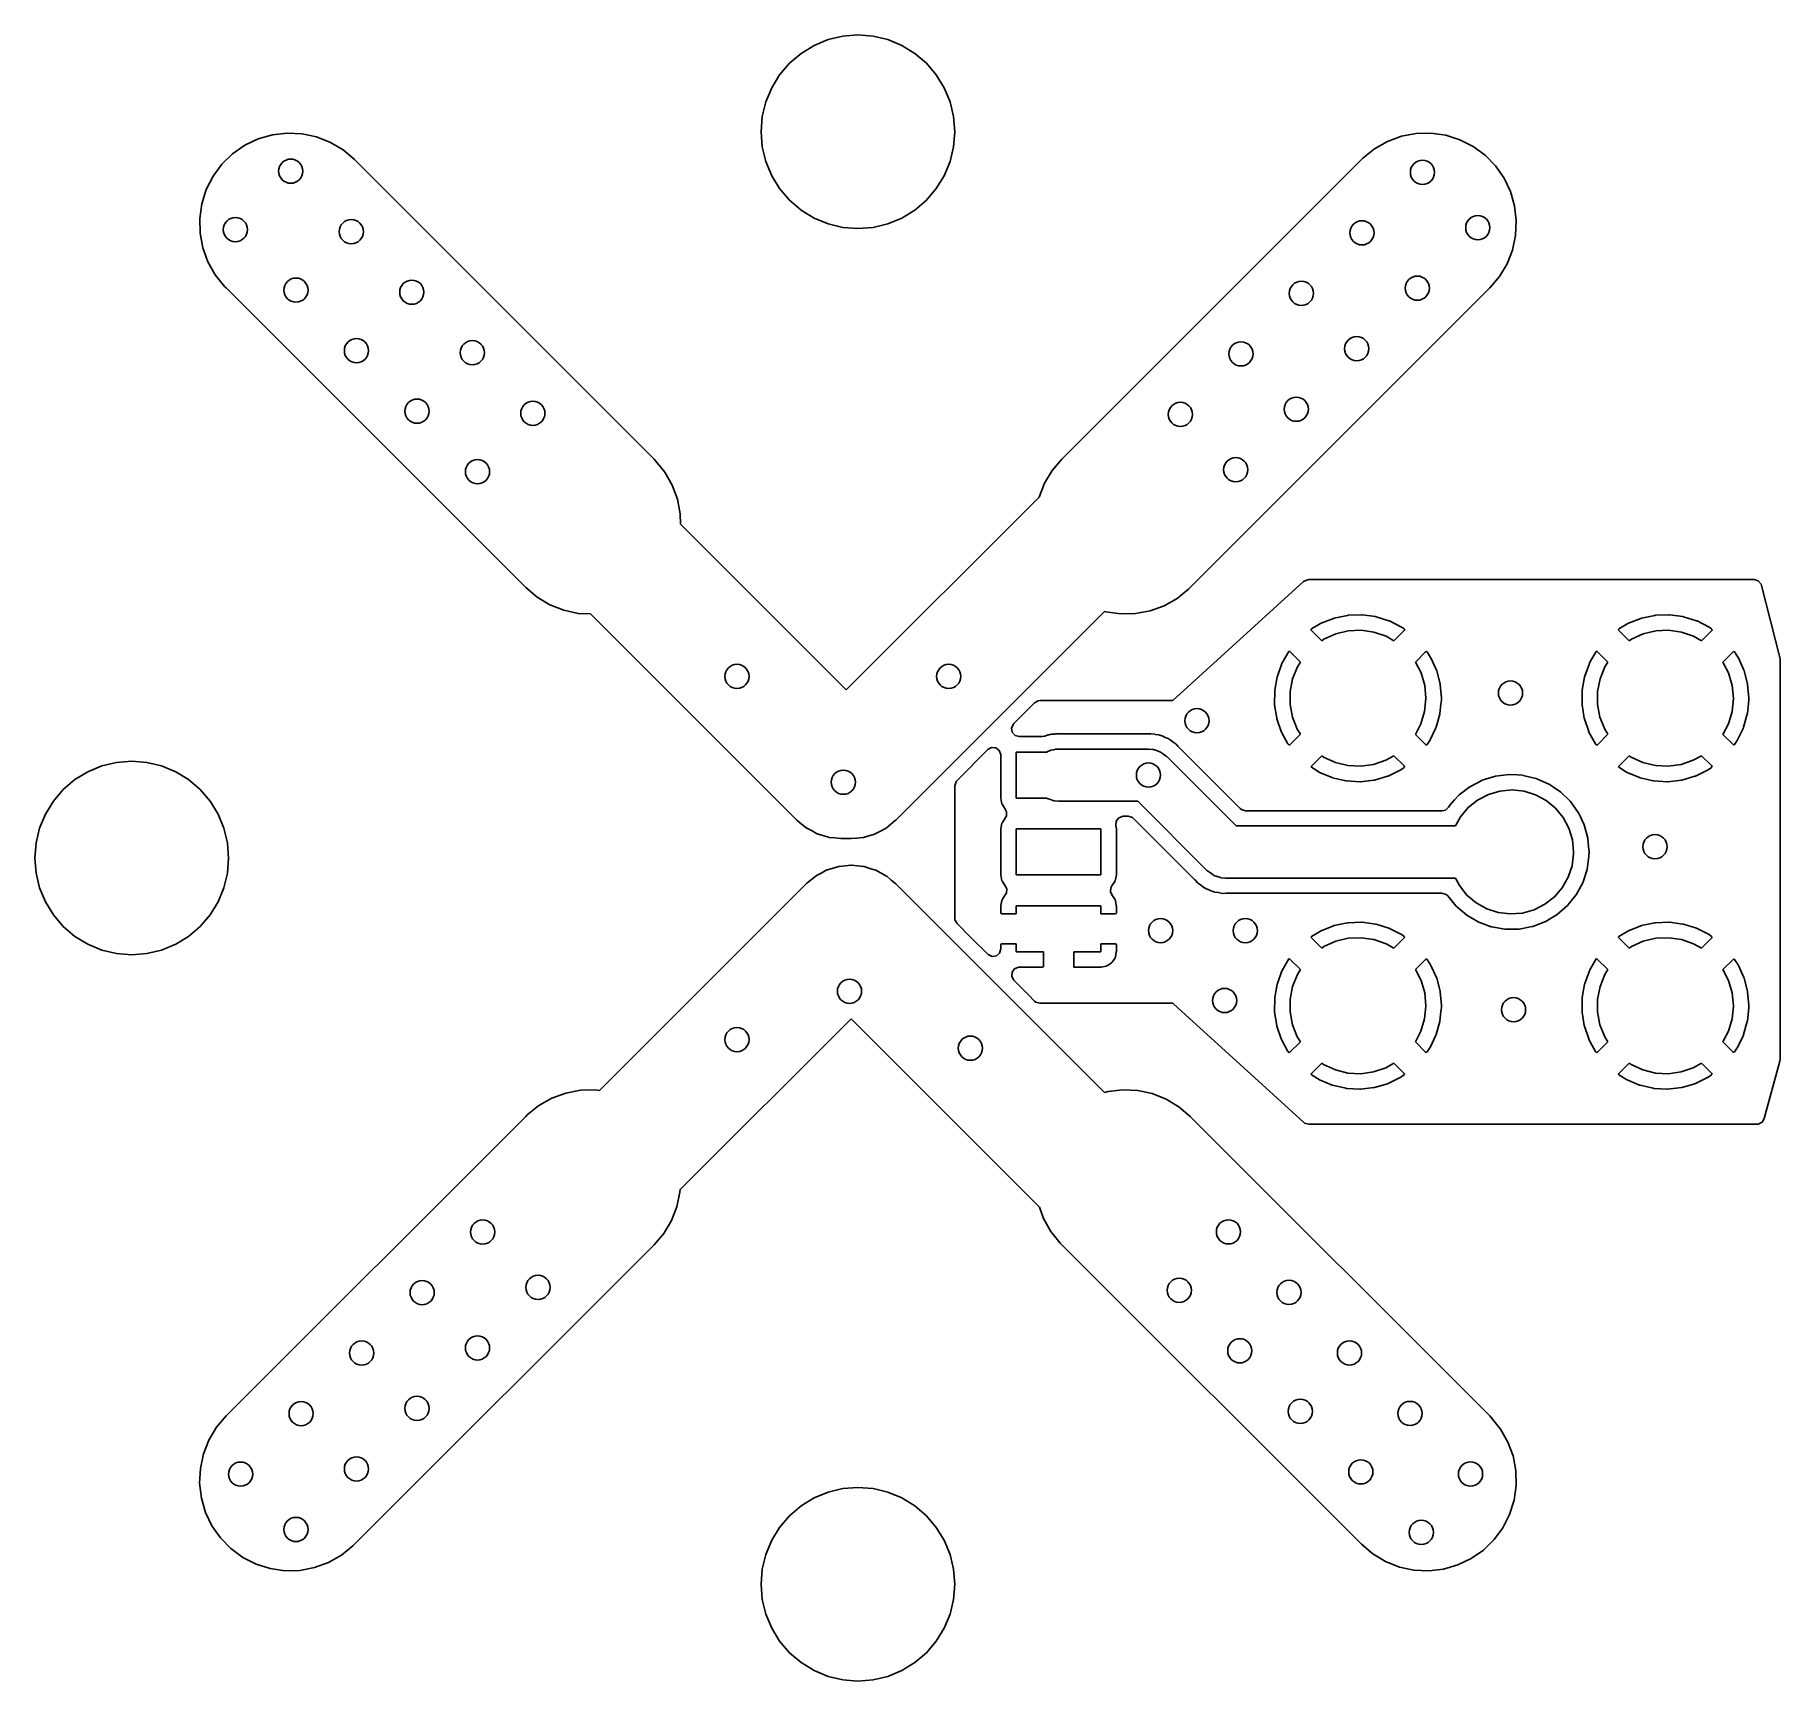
# Model space of a CAD drawing. Extents: x -13.6 to 15.2, y -13.6 to 13.6.
import ezdxf

# ---------------------------------------------------------------- set-up
doc = ezdxf.new("R2010")
doc.units = 0
doc.layers.add('BLACK', color=7, linetype='CONTINUOUS')

msp = doc.modelspace()

# ---------------------------------------------------------------- linework, layer by layer
at = {"layer": 'BLACK', "linetype": 'CONTINUOUS'}
for p, q in [((-0.494427, 13.5217), (-0.250295, 13.5803)), ((-0.250295, 13.5803), (0, 13.6)), ((0, 13.6), (0.250295, 13.5803)), ((0.250295, 13.5803), (0.494427, 13.5217)), ((-1.13137, 13.1314), (-0.940456, 13.2944)), ((-0.940456, 13.2944), (-0.726385, 13.4256)), ((-0.726385, 13.4256), (-0.494427, 13.5217)), ((0.494427, 13.5217), (0.726385, 13.4256)), ((0.726385, 13.4256), (0.940456, 13.2944)), ((0.940456, 13.2944), (1.13137, 13.1314)), ((-1.29443, 12.9405), (-1.13137, 13.1314)), ((1.13137, 13.1314), (1.29443, 12.9405)), ((-1.52169, 12.4944), (-1.42561, 12.7264)), ((-1.42561, 12.7264), (-1.29443, 12.9405)), ((1.29443, 12.9405), (1.42561, 12.7264)), ((1.42561, 12.7264), (1.52169, 12.4944)), ((-1.5803, 12.2503), (-1.52169, 12.4944)), ((1.52169, 12.4944), (1.5803, 12.2503)), ((-1.6, 12), (-1.5803, 12.2503)), ((1.5803, 12.2503), (1.6, 12)), ((-10.1336, 11.7754), (-9.9117, 11.8813)), ((-9.9117, 11.8813), (-9.67552, 11.9494)), ((-9.67552, 11.9494), (-9.43139, 11.9781)), ((-9.43139, 11.9781), (-9.18584, 11.9665)), ((-9.18584, 11.9665), (-8.94549, 11.915)), ((-8.94549, 11.915), (-8.71678, 11.8249)), ((-8.71678, 11.8249), (-8.50585, 11.6987)), ((-1.5803, 11.7497), (-1.6, 12)), ((1.6, 12), (1.5803, 11.7497)), ((8.53591, 11.7197), (8.74986, 11.8407)), ((8.74986, 11.8407), (8.9807, 11.9252)), ((8.9807, 11.9252), (9.22224, 11.9708)), ((9.22224, 11.9708), (9.468, 11.9764)), ((9.468, 11.9764), (9.71136, 11.9418)), ((9.71136, 11.9418), (9.9458, 11.8678)), ((9.9458, 11.8678), (10.165, 11.7566)), ((-10.5111, 11.4631), (-10.3352, 11.6348)), ((-10.3352, 11.6348), (-10.1336, 11.7754)), ((-8.50585, 11.6987), (-8.31838, 11.5397)), ((-8.31838, 11.5397), (-3.36863, 6.58995)), ((-1.52169, 11.5056), (-1.5803, 11.7497)), ((1.5803, 11.7497), (1.52169, 11.5056)), ((3.36863, 6.58995), (8.31838, 11.5397)), ((8.31838, 11.5397), (8.34461, 11.5653)), ((8.34461, 11.5653), (8.53591, 11.7197)), ((10.165, 11.7566), (10.3631, 11.6111)), ((10.3631, 11.6111), (10.5348, 11.4352)), ((-10.7678, 11.0458), (-10.6566, 11.265)), ((-10.6566, 11.265), (-10.5111, 11.4631)), ((-1.42561, 11.2736), (-1.52169, 11.5056)), ((-1.29443, 11.0595), (-1.42561, 11.2736)), ((1.42561, 11.2736), (1.29443, 11.0595)), ((1.52169, 11.5056), (1.42561, 11.2736)), ((10.5348, 11.4352), (10.6754, 11.2336)), ((-10.8418, 10.8114), (-10.7678, 11.0458)), ((-1.13137, 10.8686), (-1.29443, 11.0595)), ((1.29443, 11.0595), (1.13137, 10.8686)), ((10.6754, 11.2336), (10.7813, 11.0117)), ((10.7813, 11.0117), (10.8494, 10.7755)), ((-10.8764, 10.568), (-10.8418, 10.8114)), ((-0.940456, 10.7056), (-1.13137, 10.8686)), ((-0.726385, 10.5744), (-0.940456, 10.7056)), ((0.940456, 10.7056), (0.726385, 10.5744)), ((1.13137, 10.8686), (0.940456, 10.7056)), ((10.8494, 10.7755), (10.8781, 10.5314)), ((-10.8708, 10.3222), (-10.8764, 10.568)), ((-0.494427, 10.4783), (-0.726385, 10.5744)), ((-0.250295, 10.4197), (-0.494427, 10.4783)), ((0, 10.4), (-0.250295, 10.4197)), ((0.250295, 10.4197), (0, 10.4)), ((0.494427, 10.4783), (0.250295, 10.4197)), ((0.726385, 10.5744), (0.494427, 10.4783)), ((10.8781, 10.5314), (10.8665, 10.2858)), ((-10.8252, 10.0807), (-10.8708, 10.3222)), ((10.8665, 10.2858), (10.815, 10.0455)), ((-10.7407, 9.84986), (-10.8252, 10.0807)), ((-10.6197, 9.63591), (-10.7407, 9.84986)), ((10.7249, 9.81678), (10.5987, 9.60585)), ((10.815, 10.0455), (10.7249, 9.81678)), ((-10.4653, 9.44461), (-10.6197, 9.63591)), ((10.5987, 9.60585), (10.4397, 9.41838)), ((-10.4397, 9.41838), (-10.4653, 9.44461)), ((-5.48995, 4.46863), (-10.4397, 9.41838)), ((10.4397, 9.41838), (5.48995, 4.46863)), ((-3.36863, 6.58995), (-3.34303, 6.56372)), ((-3.34303, 6.56372), (-3.18867, 6.37241)), ((-3.18867, 6.37241), (-3.06762, 6.15847)), ((3.0834, 6.19155), (3.20964, 6.40247)), ((3.20964, 6.40247), (3.36863, 6.58995)), ((-3.06762, 6.15847), (-2.98315, 5.92762)), ((2.99357, 5.96349), (3.0834, 6.19155)), ((-2.98315, 5.92762), (-2.93751, 5.68608)), ((-0.1925, 2.77742), (2.99357, 5.96349)), ((-2.93751, 5.68608), (-2.93371, 5.51863)), ((-2.93371, 5.51863), (-0.1925, 2.77742)), ((-5.30247, 4.30964), (-5.48995, 4.46863)), ((5.46372, 4.44303), (5.27241, 4.28867)), ((5.48995, 4.46863), (5.46372, 4.44303)), ((6.49085, 3.7735), (7.36395, 4.56723)), ((7.36395, 4.56723), (7.42781, 4.59825)), ((7.42781, 4.59825), (7.44871, 4.6)), ((7.44871, 4.6), (14.8086, 4.6)), ((14.8086, 4.6), (14.8767, 4.58)), ((14.8767, 4.58), (14.9232, 4.52634)), ((14.9232, 4.52634), (14.9307, 4.50502)), ((14.9307, 4.50502), (15.0792, 3.92019)), ((-5.09155, 4.1834), (-5.30247, 4.30964)), ((-4.86284, 4.09331), (-5.09155, 4.1834)), ((-4.62248, 4.04178), (-4.86284, 4.09331)), ((-4.41702, 4.03209), (-4.62248, 4.04178)), ((4.0738, 4.07387), (0.627462, 0.627538)), ((4.09697, 4.06657), (4.0738, 4.07387)), ((4.34033, 4.03193), (4.09697, 4.06657)), ((4.58608, 4.03751), (4.34033, 4.03193)), ((4.82762, 4.08315), (4.58608, 4.03751)), ((5.05847, 4.16762), (4.82762, 4.08315)), ((5.27241, 4.28867), (5.05847, 4.16762)), ((-1.01246, 0.627539), (-4.41702, 4.03209)), ((5.2, 2.6), (6.49085, 3.7735)), ((7.49452, 3.78392), (7.48501, 3.7735)), ((7.48501, 3.7735), (7.48869, 3.76486)), ((7.48869, 3.76486), (7.66357, 3.58998)), ((7.64184, 3.87331), (7.49452, 3.78392)), ((7.65136, 3.87804), (7.64184, 3.87331)), ((7.85848, 3.95984), (7.65136, 3.87804)), ((7.86866, 3.96289), (7.85848, 3.95984)), ((8.0866, 4.00862), (7.86866, 3.96289)), ((7.89374, 3.70371), (8.10149, 3.75378)), ((8.09715, 4.00991), (8.0866, 4.00862)), ((8.31968, 4.01827), (8.09715, 4.00991)), ((8.10149, 3.75378), (8.31496, 3.76366)), ((8.31496, 3.76366), (8.52644, 3.73299)), ((8.33029, 4.01777), (8.31968, 4.01827)), ((8.55105, 3.98851), (8.33029, 4.01777)), ((8.56143, 3.98623), (8.55105, 3.98851)), ((8.77409, 3.92019), (8.56143, 3.98623)), ((8.78394, 3.91619), (8.77409, 3.92019)), ((8.98244, 3.81527), (8.78394, 3.91619)), ((8.85567, 3.58922), (9.0272, 3.76075)), ((8.99148, 3.80967), (8.98244, 3.81527)), ((9.0254, 3.78443), (8.99148, 3.80967)), ((9.0336, 3.7735), (9.0254, 3.78443)), ((9.0272, 3.76075), (9.03393, 3.77307)), ((9.03393, 3.77307), (9.0336, 3.7735)), ((12.5745, 3.78392), (12.565, 3.7735)), ((12.565, 3.7735), (12.5687, 3.76486)), ((12.5687, 3.76486), (12.7436, 3.58998)), ((12.7218, 3.87331), (12.5745, 3.78392)), ((12.7314, 3.87804), (12.7218, 3.87331)), ((12.9385, 3.95984), (12.7314, 3.87804)), ((12.9487, 3.96289), (12.9385, 3.95984)), ((13.1666, 4.00862), (12.9487, 3.96289)), ((12.9737, 3.70371), (13.1815, 3.75378)), ((13.1772, 4.00991), (13.1666, 4.00862)), ((13.3997, 4.01827), (13.1772, 4.00991)), ((13.1815, 3.75378), (13.395, 3.76366)), ((13.395, 3.76366), (13.6064, 3.73299)), ((13.4103, 4.01777), (13.3997, 4.01827)), ((13.631, 3.98851), (13.4103, 4.01777)), ((13.6414, 3.98623), (13.631, 3.98851)), ((13.8541, 3.92019), (13.6414, 3.98623)), ((13.8639, 3.91619), (13.8541, 3.92019)), ((14.0624, 3.81527), (13.8639, 3.91619)), ((13.9357, 3.58922), (14.1072, 3.76075)), ((14.0715, 3.80967), (14.0624, 3.81527)), ((14.1054, 3.78443), (14.0715, 3.80967)), ((14.1139, 3.77307), (14.1054, 3.78443)), ((14.1072, 3.76075), (14.1139, 3.77307)), ((15.0792, 3.92019), (15.233, 3.31475)), ((7.66357, 3.58998), (7.6992, 3.61526)), ((7.6992, 3.61526), (7.89374, 3.70371)), ((8.52644, 3.73299), (8.72832, 3.66289)), ((8.72832, 3.66289), (8.85567, 3.58922)), ((12.7436, 3.58998), (12.7792, 3.61526)), ((12.7792, 3.61526), (12.9737, 3.70371)), ((13.6064, 3.73299), (13.8083, 3.66289)), ((13.8083, 3.66289), (13.9357, 3.58922)), ((7.00544, 3.21382), (6.92947, 3.00451)), ((7.00991, 3.22349), (7.00544, 3.21382)), ((7.11803, 3.41343), (7.00991, 3.22349)), ((7.12328, 3.41718), (7.11803, 3.41343)), ((7.13646, 3.40998), (7.12328, 3.41718)), ((7.31124, 3.23521), (7.13646, 3.40998)), ((7.26121, 3.15772), (7.31124, 3.23521)), ((9.37898, 3.40543), (9.21167, 3.23812)), ((9.21167, 3.23812), (9.30455, 3.05779)), ((9.39304, 3.41266), (9.37898, 3.40543)), ((9.40305, 3.40435), (9.39304, 3.41266)), ((9.46282, 3.31558), (9.40305, 3.40435)), ((9.468, 3.30627), (9.46282, 3.31558)), ((9.55945, 3.10325), (9.468, 3.30627)), ((12.0854, 3.21382), (12.0095, 3.00451)), ((12.0899, 3.22349), (12.0854, 3.21382)), ((12.198, 3.41343), (12.0899, 3.22349)), ((12.2033, 3.41718), (12.198, 3.41343)), ((12.2165, 3.40998), (12.2033, 3.41718)), ((12.3912, 3.23521), (12.2165, 3.40998)), ((12.3412, 3.15772), (12.3912, 3.23521)), ((14.459, 3.40543), (14.2917, 3.23812)), ((14.2917, 3.23812), (14.3845, 3.05779)), ((14.473, 3.41266), (14.459, 3.40543)), ((14.4831, 3.40435), (14.473, 3.41266)), ((14.5428, 3.31558), (14.4831, 3.40435)), ((14.548, 3.30627), (14.5428, 3.31558)), ((14.6395, 3.10325), (14.548, 3.30627)), ((15.233, 3.31475), (15.2369, 3.28373)), ((15.2369, 3.28373), (15.2369, -3.32329)), ((6.9267, 2.99424), (6.88707, 2.77512)), ((6.92947, 3.00451), (6.9267, 2.99424)), ((7.14037, 2.74978), (7.18133, 2.95952)), ((7.18133, 2.95952), (7.26121, 3.15772)), ((9.30455, 3.05779), (9.3647, 2.85273)), ((9.56299, 3.09322), (9.55945, 3.10325)), ((9.61893, 2.87768), (9.56299, 3.09322)), ((12.0067, 2.99424), (11.9671, 2.77512)), ((12.0095, 3.00451), (12.0067, 2.99424)), ((12.2204, 2.74978), (12.2613, 2.95952)), ((12.2613, 2.95952), (12.3412, 3.15772)), ((14.3845, 3.05779), (14.4447, 2.85273)), ((14.643, 3.09322), (14.6395, 3.10325)), ((14.6989, 2.87768), (14.643, 3.09322)), ((2.91728, 2.56309), (2.97959, 2.59712)), ((2.97959, 2.59712), (3.00637, 2.6)), ((3.00637, 2.6), (5.2, 2.6)), ((6.88607, 2.76453), (6.88394, 2.54187)), ((6.88707, 2.77512), (6.88607, 2.76453)), ((7.13981, 2.53608), (7.14037, 2.74978)), ((9.38499, 2.63411), (9.36357, 2.42149)), ((9.3647, 2.85273), (9.385, 2.64)), ((9.385, 2.64), (9.38499, 2.63411)), ((9.62072, 2.86719), (9.61893, 2.87768)), ((9.63975, 2.64295), (9.62072, 2.86719)), ((9.63228, 2.54187), (9.63944, 2.61056)), ((9.63944, 2.61056), (9.63977, 2.61647)), ((9.63997, 2.63704), (9.63975, 2.64295)), ((9.63977, 2.61647), (9.63997, 2.63704)), ((11.9661, 2.76453), (11.9639, 2.54187)), ((11.9671, 2.77512), (11.9661, 2.76453)), ((12.2198, 2.53608), (12.2204, 2.74978)), ((14.465, 2.63411), (14.4436, 2.42149)), ((14.4447, 2.85273), (14.465, 2.64)), ((14.465, 2.64), (14.465, 2.63411)), ((14.6961, 2.38672), (14.7194, 2.61056)), ((14.7007, 2.86719), (14.6989, 2.87768)), ((14.7197, 2.64295), (14.7007, 2.86719)), ((14.7194, 2.61056), (14.7198, 2.61647)), ((14.72, 2.63704), (14.7197, 2.64295)), ((14.7198, 2.61647), (14.72, 2.63704)), ((2.57478, 2.22059), (2.91728, 2.56309)), ((6.88394, 2.54187), (6.88473, 2.53126)), ((6.88473, 2.53126), (6.92014, 2.31142)), ((6.92014, 2.31142), (6.92272, 2.3011)), ((7.17967, 2.32613), (7.13981, 2.53608)), ((7.25851, 2.12751), (7.17967, 2.32613)), ((9.36357, 2.42149), (9.30234, 2.21675)), ((9.55405, 2.16186), (9.61412, 2.37628)), ((9.61412, 2.37628), (9.61611, 2.38672)), ((9.61611, 2.38672), (9.63228, 2.54187)), ((11.9639, 2.54187), (11.9647, 2.53126)), ((11.9647, 2.53126), (12.0001, 2.31142)), ((12.0001, 2.31142), (12.0027, 2.3011)), ((12.2597, 2.32613), (12.2198, 2.53608)), ((12.3385, 2.12751), (12.2597, 2.32613)), ((14.4436, 2.42149), (14.3823, 2.21675)), ((14.634, 2.16186), (14.6941, 2.37628)), ((14.6941, 2.37628), (14.6961, 2.38672)), ((2.53916, 2.14943), (2.56865, 2.21401)), ((2.54926, 2.07916), (2.53916, 2.14943)), ((2.59575, 2.0255), (2.54926, 2.07916)), ((2.56865, 2.21401), (2.57478, 2.22059)), ((2.66387, 2.0055), (2.59575, 2.0255)), ((3.14426, 2.0335), (3.0981, 2.01606)), ((3.15137, 2.03619), (3.14426, 2.0335)), ((3.15892, 2.0371), (3.15137, 2.03619)), ((3.16164, 2.03743), (3.15892, 2.0371)), ((3.18356, 2.04209), (3.16164, 2.03743)), ((3.19352, 2.04516), (3.18356, 2.04209)), ((3.2189, 2.04662), (3.19352, 2.04516)), ((3.25057, 2.04845), (3.2189, 2.04662)), ((3.25845, 2.04915), (3.25057, 2.04845)), ((3.26992, 2.05054), (3.25845, 2.04915)), ((3.27369, 2.05099), (3.26992, 2.05054)), ((3.26992, 2.05054), (3.26992, 2.05054)), ((3.29111, 2.05099), (3.27369, 2.05099)), ((3.29836, 2.0512), (3.29111, 2.05099)), ((3.35049, 2.05421), (3.29836, 2.0512)), ((3.35807, 2.05465), (3.35049, 2.05421)), ((3.35049, 2.05421), (3.35049, 2.05421)), ((3.36639, 2.0531), (3.35807, 2.05465)), ((3.38935, 2.05099), (3.36639, 2.0531)), ((4.77621, 2.05099), (3.38935, 2.05099)), ((4.78346, 2.0512), (4.77621, 2.05099)), ((4.83549, 2.0542), (4.78346, 2.0512)), ((4.84307, 2.05464), (4.83549, 2.0542)), ((4.83549, 2.0542), (4.83549, 2.0542)), ((4.85054, 2.05326), (4.84307, 2.05464)), ((4.90333, 2.04347), (4.85054, 2.05326)), ((4.90985, 2.04244), (4.90333, 2.04347)), ((4.9706, 2.03444), (4.90985, 2.04244)), ((4.97767, 2.03168), (4.9706, 2.03444)), ((4.98279, 2.03037), (4.97767, 2.03168)), ((4.99264, 2.02756), (4.98279, 2.03037)), ((4.99767, 2.02599), (4.99264, 2.02756)), ((5.00514, 2.0246), (4.99767, 2.02599)), ((5.03511, 2.01107), (5.00514, 2.0246)), ((6.92272, 2.3011), (6.99466, 2.09036)), ((6.99466, 2.09036), (6.99894, 2.08062)), ((6.99894, 2.08062), (7.10536, 1.88503)), ((7.13729, 1.87084), (7.31128, 2.04484)), ((7.31128, 2.04484), (7.25851, 2.12751)), ((9.30234, 2.21675), (9.21131, 2.04224)), ((9.21131, 2.04224), (9.38011, 1.87344)), ((9.45498, 1.95065), (9.55032, 2.15189)), ((9.55032, 2.15189), (9.55405, 2.16186)), ((12.0027, 2.3011), (12.0747, 2.09036)), ((12.0747, 2.09036), (12.0789, 2.08062)), ((12.0789, 2.08062), (12.1854, 1.88503)), ((12.2173, 1.87084), (12.3913, 2.04484)), ((12.3913, 2.04484), (12.3385, 2.12751)), ((14.3823, 2.21675), (14.2913, 2.04224)), ((14.2913, 2.04224), (14.4601, 1.87344)), ((14.535, 1.95065), (14.6303, 2.15189)), ((14.6303, 2.15189), (14.634, 2.16186)), ((1.6369, 1.28272), (2.1444, 1.79022)), ((2.1444, 1.79022), (2.20672, 1.82425)), ((2.20672, 1.82425), (2.27753, 1.81918)), ((2.27753, 1.81918), (2.33437, 1.77664)), ((2.33437, 1.77664), (2.35918, 1.71012)), ((2.615, 0.99), (2.615, 1.75)), ((2.615, 1.75), (3.11983, 1.75)), ((3.04567, 2.0055), (2.66387, 2.0055)), ((3.08272, 2.01107), (3.04567, 2.0055)), ((3.09062, 2.0135), (3.08272, 2.01107)), ((3.0981, 2.01606), (3.09062, 2.0135)), ((3.11983, 1.75), (3.14403, 1.76509)), ((3.14403, 1.76509), (3.16704, 1.77119)), ((3.16704, 1.77119), (3.18842, 1.78146)), ((3.18842, 1.78146), (3.22848, 1.78749)), ((3.22848, 1.78749), (3.26776, 1.7979)), ((3.26776, 1.7979), (3.29154, 1.79697)), ((3.29154, 1.79697), (3.31501, 1.80049)), ((3.31501, 1.80049), (4.8, 1.80049)), ((4.8, 1.80049), (4.86734, 1.79519)), ((4.86734, 1.79519), (4.87385, 1.79314)), ((4.87385, 1.79314), (4.88067, 1.79287)), ((4.88067, 1.79287), (4.93471, 1.77389)), ((4.93471, 1.77389), (4.98939, 1.75659)), ((4.98939, 1.75659), (4.99501, 1.75271)), ((4.99501, 1.75271), (5.00144, 1.75045)), ((5.00144, 1.75045), (5.04752, 1.71642)), ((5.06099, 1.99939), (5.03511, 2.01107)), ((5.06707, 1.99683), (5.06099, 1.99939)), ((5.09472, 1.98605), (5.06707, 1.99683)), ((5.12417, 1.97457), (5.09472, 1.98605)), ((5.13038, 1.9702), (5.12417, 1.97457)), ((5.13502, 1.96772), (5.13038, 1.9702)), ((5.14388, 1.96266), (5.13502, 1.96772)), ((5.14844, 1.9599), (5.14388, 1.96266)), ((5.15537, 1.95677), (5.14844, 1.9599)), ((5.16134, 1.95209), (5.15537, 1.95677)), ((5.16135, 1.95208), (5.16134, 1.95209)), ((5.20358, 1.91897), (5.16135, 1.95208)), ((5.20885, 1.91505), (5.20358, 1.91897)), ((5.25902, 1.87979), (5.20885, 1.91505)), ((5.28695, 1.84778), (5.25902, 1.87979)), ((5.29545, 1.83804), (5.28695, 1.84778)), ((5.3013, 1.83177), (5.29545, 1.83804)), ((5.62624, 1.50683), (5.3013, 1.83177)), ((7.10536, 1.88503), (7.11121, 1.87614)), ((7.11121, 1.87614), (7.11383, 1.87283)), ((7.11383, 1.87283), (7.12575, 1.86435)), ((7.12575, 1.86435), (7.13729, 1.87084)), ((9.38011, 1.87344), (9.39191, 1.867)), ((9.39191, 1.867), (9.4039, 1.87627)), ((9.4039, 1.87627), (9.44963, 1.94146)), ((9.44963, 1.94146), (9.45498, 1.95065)), ((12.1854, 1.88503), (12.1912, 1.87614)), ((12.1912, 1.87614), (12.1938, 1.87283)), ((12.1938, 1.87283), (12.2058, 1.86435)), ((12.2058, 1.86435), (12.2173, 1.87084)), ((14.4601, 1.87344), (14.4719, 1.867)), ((14.4719, 1.867), (14.4839, 1.87627)), ((14.4839, 1.87627), (14.5296, 1.94146)), ((14.5296, 1.94146), (14.535, 1.95065)), ((-12.7264, 1.42561), (-12.4944, 1.52169)), ((-12.4944, 1.52169), (-12.2503, 1.5803)), ((-12.2503, 1.5803), (-12, 1.6)), ((-12, 1.6), (-11.7497, 1.5803)), ((-11.7497, 1.5803), (-11.5056, 1.52169)), ((-11.5056, 1.52169), (-11.2736, 1.42561)), ((2.35918, 1.71012), (2.3595, 1.70113)), ((2.3595, 1.70113), (2.3595, 0.99)), ((5.04752, 1.71642), (5.0947, 1.68381)), ((5.0947, 1.68381), (5.09892, 1.67845)), ((5.09892, 1.67845), (5.10441, 1.6744)), ((5.10441, 1.6744), (6.24831, 0.5305)), ((6.31517, 0.817904), (5.62624, 1.50683)), ((7.49276, 1.51921), (7.486, 1.50683)), ((7.486, 1.50683), (7.49207, 1.49872)), ((7.49207, 1.49872), (7.61827, 1.41878)), ((7.66332, 1.68977), (7.49276, 1.51921)), ((7.6941, 1.66769), (7.66332, 1.68977)), ((7.88817, 1.57822), (7.6941, 1.66769)), ((8.09566, 1.52707), (7.88817, 1.57822)), ((8.30907, 1.51607), (8.09566, 1.52707)), ((8.52072, 1.54563), (8.30907, 1.51607)), ((8.72295, 1.61467), (8.52072, 1.54563)), ((8.85583, 1.69062), (8.72295, 1.61467)), ((8.75935, 1.35399), (8.95975, 1.45108)), ((9.02618, 1.52027), (8.85583, 1.69062)), ((8.95975, 1.45108), (8.96889, 1.4565)), ((8.96889, 1.4565), (9.02475, 1.49642)), ((9.02475, 1.49642), (9.0329, 1.50683)), ((9.03315, 1.50715), (9.02618, 1.52027)), ((9.0329, 1.50683), (9.03315, 1.50715)), ((12.5728, 1.51921), (12.566, 1.50683)), ((12.566, 1.50683), (12.5721, 1.49872)), ((12.5721, 1.49872), (12.6983, 1.41878)), ((12.7433, 1.68977), (12.5728, 1.51921)), ((12.7741, 1.66769), (12.7433, 1.68977)), ((12.9682, 1.57822), (12.7741, 1.66769)), ((13.1757, 1.52707), (12.9682, 1.57822)), ((13.3891, 1.51607), (13.1757, 1.52707)), ((13.6007, 1.54563), (13.3891, 1.51607)), ((13.803, 1.61467), (13.6007, 1.54563)), ((13.9358, 1.69062), (13.803, 1.61467)), ((13.8393, 1.35399), (14.0397, 1.45108)), ((14.1062, 1.52027), (13.9358, 1.69062)), ((14.0397, 1.45108), (14.0489, 1.4565)), ((14.0489, 1.4565), (14.1048, 1.49642)), ((14.1048, 1.49642), (14.1132, 1.50715)), ((14.1132, 1.50715), (14.1062, 1.52027)), ((-13.1314, 1.13137), (-12.9405, 1.29443)), ((-12.9405, 1.29443), (-12.7264, 1.42561)), ((-11.2736, 1.42561), (-11.0595, 1.29443)), ((-11.0595, 1.29443), (-10.8686, 1.13137)), ((1.6, 1.19363), (1.62, 1.26175)), ((1.6, -0.993627), (1.6, 1.19363)), ((1.62, 1.26175), (1.6369, 1.28272)), ((7.61827, 1.41878), (7.62772, 1.41387)), ((7.62772, 1.41387), (7.83321, 1.32812)), ((7.83321, 1.32812), (7.84335, 1.32486)), ((7.84335, 1.32486), (8.06035, 1.27496)), ((8.06035, 1.27496), (8.07089, 1.27346)), ((8.07089, 1.27346), (8.2932, 1.26084)), ((8.2932, 1.26084), (8.30384, 1.26114)), ((8.30384, 1.26114), (8.52511, 1.28615)), ((8.52511, 1.28615), (8.53552, 1.28823)), ((8.53552, 1.28823), (8.74943, 1.35018)), ((8.74943, 1.35018), (8.75935, 1.35399)), ((10.1139, 1.18116), (9.93326, 1.04257)), ((10.1189, 1.18373), (10.1139, 1.18116)), ((10.3112, 1.283), (10.1189, 1.18373)), ((10.3162, 1.28558), (10.3112, 1.28301)), ((10.3112, 1.28301), (10.3112, 1.283)), ((10.5338, 1.35252), (10.3162, 1.28558)), ((10.7598, 1.37987), (10.5338, 1.35252)), ((10.7654, 1.37955), (10.7598, 1.37987)), ((10.8991, 1.37184), (10.7654, 1.37955)), ((10.7654, 1.37955), (10.7654, 1.37955)), ((10.9871, 1.36676), (10.8991, 1.37184)), ((10.9925, 1.36545), (10.9871, 1.36676)), ((11.203, 1.31493), (10.9925, 1.36545)), ((10.9925, 1.36545), (10.9925, 1.36545)), ((11.2084, 1.31362), (11.203, 1.31493)), ((11.203, 1.31493), (11.203, 1.31493)), ((11.4169, 1.22211), (11.2084, 1.31362)), ((11.4215, 1.21898), (11.4169, 1.22211)), ((11.5665, 1.12158), (11.4215, 1.21898)), ((11.4215, 1.21898), (11.4215, 1.21898)), ((12.6983, 1.41878), (12.7077, 1.41387)), ((12.7077, 1.41387), (12.9132, 1.32812)), ((12.9132, 1.32812), (12.9233, 1.32486)), ((12.9233, 1.32486), (13.1404, 1.27496)), ((13.1404, 1.27496), (13.1509, 1.27346)), ((13.1509, 1.27346), (13.3732, 1.26084)), ((13.3732, 1.26084), (13.3838, 1.26114)), ((13.3838, 1.26114), (13.6051, 1.28615)), ((13.6051, 1.28615), (13.6155, 1.28823)), ((13.6155, 1.28823), (13.8294, 1.35018)), ((13.8294, 1.35018), (13.8393, 1.35399)), ((-13.4256, 0.726385), (-13.2944, 0.940456)), ((-13.2944, 0.940456), (-13.1314, 1.13137)), ((-10.8686, 1.13137), (-10.7056, 0.940456)), ((-10.7056, 0.940456), (-10.5744, 0.726385)), ((2.3595, 0.99), (2.37895, 0.892224)), ((2.37895, 0.892224), (2.38584, 0.881909)), ((2.38584, 0.881909), (2.38584, 0.881907)), ((2.38584, 0.881907), (2.43433, 0.809334)), ((3.11293, 0.99), (2.615, 0.99)), ((3.11356, 0.989534), (3.11293, 0.99)), ((3.12, 0.987275), (3.11356, 0.989534)), ((3.12561, 0.983393), (3.12, 0.987275)), ((3.18029, 0.9661), (3.12561, 0.983393)), ((3.23434, 0.94712), (3.18029, 0.9661)), ((3.24115, 0.946852), (3.23434, 0.94712)), ((3.24766, 0.944794), (3.24115, 0.946852)), ((3.31501, 0.939494), (3.24766, 0.944794)), ((4.62168, 0.939494), (3.31501, 0.939494)), ((5.76558, -0.204409), (4.62168, 0.939494)), ((9.77706, 0.869437), (9.75862, 0.840044)), ((9.78004, 0.874189), (9.77706, 0.869438)), ((9.77706, 0.869438), (9.77706, 0.869437)), ((9.85665, 0.958381), (9.78004, 0.874189)), ((9.92948, 1.03842), (9.85665, 0.958381)), ((9.92949, 1.03843), (9.92948, 1.03842)), ((9.93326, 1.04257), (9.92949, 1.03843)), ((10.0828, 0.832334), (10.2387, 0.957683)), ((10.2387, 0.957683), (10.416, 1.05036)), ((10.416, 1.05036), (10.6079, 1.10684)), ((10.6079, 1.10684), (10.8072, 1.12498)), ((10.8072, 1.12498), (11.0061, 1.10406)), ((11.0061, 1.10406), (11.1972, 1.04491)), ((11.1972, 1.04491), (11.3732, 0.949764)), ((11.3732, 0.949764), (11.5273, 0.82225)), ((11.6058, 1.09513), (11.5665, 1.12158)), ((11.7693, 0.936705), (11.6058, 1.09513)), ((11.7726, 0.932147), (11.7693, 0.936705)), ((11.7726, 0.932145), (11.7726, 0.932147)), ((11.8113, 0.87834), (11.7726, 0.932145)), ((11.9022, 0.751828), (11.8113, 0.87834)), ((-13.5217, 0.494427), (-13.4256, 0.726385)), ((-10.5744, 0.726385), (-10.4783, 0.494427)), ((-0.937524, 0.565983), (-1.01246, 0.627539)), ((0.617023, 0.617244), (0.541248, 0.556754)), ((0.624707, 0.624822), (0.617023, 0.617244)), ((0.624866, 0.624951), (0.624707, 0.624822)), ((0.624988, 0.625098), (0.624866, 0.624951)), ((0.627462, 0.627538), (0.624988, 0.625098)), ((2.37895, 0.577776), (2.3595, 0.48)), ((2.38584, 0.588091), (2.37895, 0.577776)), ((2.43433, 0.660666), (2.38584, 0.588093)), ((2.38584, 0.588093), (2.38584, 0.588091)), ((2.43433, 0.809334), (2.43193, 0.807729)), ((2.43193, 0.807729), (2.45702, 0.761783)), ((2.45196, 0.690968), (2.43304, 0.661531)), ((2.43304, 0.661531), (2.43433, 0.660666)), ((2.45702, 0.761783), (2.45196, 0.690968)), ((4.25888, 0.538412), (4.26521, 0.609126)), ((4.26521, 0.609126), (4.30876, 0.665194)), ((4.30876, 0.665194), (4.38246, 0.688994)), ((4.38246, 0.688994), (4.46573, 0.688994)), ((4.46573, 0.688994), (4.53385, 0.668992)), ((4.53385, 0.668992), (4.55483, 0.652089)), ((4.55483, 0.652089), (5.5687, -0.361784)), ((6.33614, 0.801002), (6.31517, 0.817904)), ((6.40426, 0.781), (6.33614, 0.801002)), ((9.65189, 0.781), (6.40426, 0.781)), ((9.70548, 0.792966), (9.65189, 0.781)), ((9.75862, 0.840044), (9.70548, 0.792966)), ((9.87257, 0.5305), (9.95426, 0.679091)), ((9.95426, 0.679091), (10.0828, 0.832334)), ((11.5273, 0.82225), (11.6537, 0.667226)), ((11.6537, 0.667226), (11.7477, 0.490597)), ((11.9046, 0.746771), (11.9022, 0.751828)), ((11.9322, 0.688994), (11.9046, 0.746771)), ((12.0002, 0.546347), (11.9322, 0.688994)), ((-13.5803, 0.250295), (-13.5217, 0.494427)), ((-10.4783, 0.494427), (-10.4197, 0.250295)), ((-0.863215, 0.503631), (-0.937524, 0.565983)), ((-0.858378, 0.500972), (-0.863215, 0.503631)), ((-0.854111, 0.497467), (-0.858378, 0.500972)), ((-0.768638, 0.451637), (-0.854111, 0.497467)), ((-0.683639, 0.404908), (-0.768638, 0.451637)), ((-0.678375, 0.403238), (-0.683639, 0.404908)), ((-0.673511, 0.40063), (-0.678375, 0.403238)), ((-0.580791, 0.372283), (-0.673511, 0.40063)), ((-0.488307, 0.342945), (-0.580791, 0.372283)), ((-0.482818, 0.342329), (-0.488307, 0.342945)), ((-0.477541, 0.340716), (-0.482818, 0.342329)), ((-0.381117, 0.330922), (-0.477541, 0.340716)), ((-0.28466, 0.320102), (-0.381117, 0.330922)), ((-0.273862, 0.320027), (-0.28466, 0.320102)), ((-0.273666, 0.320007), (-0.273862, 0.320027)), ((-0.273484, 0.320024), (-0.273666, 0.320007)), ((-0.27, 0.32), (-0.273484, 0.320024)), ((-0.115, 0.32), (-0.27, 0.32)), ((-0.0184, 0.329472), (-0.115, 0.32)), ((0.078149, 0.337919), (-0.0184, 0.329472)), ((0.083445, 0.339458), (0.078149, 0.337919)), ((0.088946, 0.339997), (0.083445, 0.339458)), ((0.181841, 0.368044), (0.088946, 0.339997)), ((0.274936, 0.39509), (0.181841, 0.368044)), ((0.279838, 0.397631), (0.274936, 0.39509)), ((0.285124, 0.399227), (0.279838, 0.397631)), ((0.370789, 0.444776), (0.285124, 0.399227)), ((0.456871, 0.489397), (0.370789, 0.444776)), ((0.461183, 0.49284), (0.456871, 0.489397)), ((0.466061, 0.495433), (0.461183, 0.49284)), ((0.541248, 0.556754), (0.466061, 0.495433)), ((2.3595, 0.48), (2.3595, -0.28)), ((2.615, -0.28), (2.615, 0.48)), ((2.615, 0.48), (4.015, 0.48)), ((4.015, 0.48), (4.015, -0.28)), ((4.2705, 0.48), (4.25888, 0.538412)), ((4.2705, -0.28), (4.2705, 0.48)), ((6.24831, 0.5305), (9.87257, 0.5305)), ((11.7477, 0.490597), (11.8055, 0.29909)), ((11.8055, 0.29909), (11.825, 0.1)), ((12.0603, 0.326757), (12.0002, 0.546347)), ((12.0608, 0.321174), (12.0603, 0.326757)), ((12.0608, 0.32117), (12.0608, 0.321174)), ((12.0728, 0.186816), (12.0608, 0.32117)), ((-13.6, 0), (-13.5803, 0.250295)), ((-13.5803, -0.250295), (-13.6, 0)), ((-10.4197, 0.250295), (-10.4, 0)), ((-10.4, 0), (-10.4197, -0.250295)), ((11.8246, 0.07138), (11.7995, -0.127087)), ((11.825, 0.1), (11.8246, 0.07138)), ((12.0467, -0.192403), (12.0787, 0.032984)), ((12.0805, 0.1), (12.0728, 0.186816)), ((12.0787, 0.032984), (12.0805, 0.1)), ((-13.5217, -0.494427), (-13.5803, -0.250295)), ((-10.4197, -0.250295), (-10.4783, -0.494427)), ((-0.686872, -0.289397), (-0.599088, -0.243894)), ((-0.599088, -0.243894), (-0.511732, -0.197837)), ((-0.511732, -0.197837), (-0.508208, -0.196786)), ((-0.508208, -0.196786), (-0.504937, -0.195091)), ((-0.504937, -0.195091), (-0.410005, -0.167511)), ((-0.410005, -0.167511), (-0.315348, -0.139292)), ((-0.315348, -0.139292), (-0.311684, -0.138946)), ((-0.311684, -0.138946), (-0.30815, -0.137919)), ((-0.30815, -0.137919), (-0.209724, -0.129308)), ((-0.209724, -0.129308), (-0.111336, -0.120007)), ((-0.111336, -0.120007), (-0.107674, -0.120379)), ((-0.107674, -0.120379), (-0.104006, -0.120058)), ((-0.104006, -0.120058), (-0.005757, -0.130731)), ((-0.005757, -0.130731), (0.09254, -0.140716)), ((0.09254, -0.140716), (0.096061, -0.141792)), ((0.096061, -0.141792), (0.099721, -0.14219)), ((0.099721, -0.14219), (0.194005, -0.171737)), ((0.194005, -0.171737), (0.288509, -0.20063)), ((0.288509, -0.20063), (0.291755, -0.20237)), ((0.291755, -0.20237), (0.295267, -0.203471)), ((0.295267, -0.203471), (0.382015, -0.250767)), ((0.382015, -0.250767), (0.46911, -0.297467)), ((2.3595, -0.28), (2.37895, -0.377776)), ((4.015, -0.28), (2.615, -0.28)), ((4.25105, -0.377776), (4.2705, -0.28)), ((5.77107, -0.208462), (5.76558, -0.204409)), ((5.7753, -0.213821), (5.77107, -0.208462)), ((5.82245, -0.246413), (5.7753, -0.213821)), ((5.86855, -0.280461), (5.82245, -0.246413)), ((5.87499, -0.282721), (5.86855, -0.280461)), ((5.8806, -0.286601), (5.87499, -0.282721)), ((5.93526, -0.303888), (5.8806, -0.286601)), ((11.7995, -0.127087), (11.7364, -0.316905)), ((11.9752, -0.408548), (12.0467, -0.192403)), ((-13.4256, -0.726385), (-13.5217, -0.494427)), ((-10.4783, -0.494427), (-10.5744, -0.726385)), ((-4.27163, -3.84171), (-0.857463, -0.427539)), ((-0.857463, -0.427539), (-0.852418, -0.422563)), ((-0.852418, -0.422563), (-0.85226, -0.422374)), ((-0.85226, -0.422374), (-0.852069, -0.422219)), ((-0.852069, -0.422219), (-0.847025, -0.417245)), ((-0.847025, -0.417245), (-0.769682, -0.355503)), ((-0.769682, -0.355503), (-0.693004, -0.29341)), ((-0.693004, -0.29341), (-0.68975, -0.291694)), ((-0.68975, -0.291694), (-0.686872, -0.289397)), ((0.46911, -0.297467), (0.471955, -0.299804)), ((0.471955, -0.299804), (0.475187, -0.301566)), ((0.475187, -0.301566), (0.551035, -0.36476)), ((0.551035, -0.36476), (0.627462, -0.427538)), ((0.627462, -0.427538), (4.07538, -3.87546)), ((2.37895, -0.377776), (2.38584, -0.388091)), ((2.38584, -0.388091), (2.38584, -0.388093)), ((2.38584, -0.388093), (2.43433, -0.460666)), ((2.43433, -0.460666), (2.43205, -0.462192)), ((2.43205, -0.462192), (2.45738, -0.508571)), ((2.45738, -0.508571), (2.45231, -0.579386)), ((4.17262, -0.562137), (4.17769, -0.491322)), ((4.19771, -0.608083), (4.17262, -0.562137)), ((4.17769, -0.491322), (4.19687, -0.461472)), ((4.19567, -0.460666), (4.24416, -0.388093)), ((4.19687, -0.461472), (4.19567, -0.460666)), ((4.24416, -0.388091), (4.25105, -0.377776)), ((4.24416, -0.388093), (4.24416, -0.388091)), ((5.5687, -0.361784), (5.57455, -0.36805)), ((5.57455, -0.36805), (5.60524, -0.403228)), ((5.60524, -0.403228), (5.61097, -0.409797)), ((5.61097, -0.409797), (5.6611, -0.445027)), ((5.6611, -0.445027), (5.66639, -0.448958)), ((5.66639, -0.448958), (5.71463, -0.48678)), ((5.71463, -0.48678), (5.72155, -0.489905)), ((5.72155, -0.489905), (5.72602, -0.492614)), ((5.72602, -0.492614), (5.73499, -0.497732)), ((5.73499, -0.497732), (5.73961, -0.500208)), ((5.73961, -0.500208), (5.74582, -0.504574)), ((5.74582, -0.504574), (5.75289, -0.507331)), ((5.75289, -0.507331), (5.7529, -0.507332)), ((5.7529, -0.507332), (5.8029, -0.526829)), ((5.8029, -0.526829), (5.80899, -0.529385)), ((5.80899, -0.529385), (5.86485, -0.554609)), ((5.86485, -0.554609), (5.87231, -0.555992)), ((5.87231, -0.555992), (5.87732, -0.557562)), ((5.87732, -0.557562), (5.8872, -0.560374)), ((5.8872, -0.560374), (5.89231, -0.561687)), ((5.89231, -0.561687), (5.89939, -0.564448)), ((5.89939, -0.564448), (5.96015, -0.572447)), ((5.98933, -0.322874), (5.93526, -0.303888)), ((5.96015, -0.572447), (5.96665, -0.573477)), ((5.96665, -0.573477), (6.02692, -0.584646)), ((5.99614, -0.323142), (5.98933, -0.322874)), ((6.00265, -0.3252), (5.99614, -0.323142)), ((6.06999, -0.3305), (6.00265, -0.3252)), ((9.87431, -0.3305), (6.06999, -0.3305)), ((9.93842, -0.455251), (9.87431, -0.3305)), ((10.0627, -0.612025), (9.93842, -0.455251)), ((11.6376, -0.490843), (11.5069, -0.642276)), ((11.7364, -0.316905), (11.6376, -0.490843)), ((11.8666, -0.608618), (11.9752, -0.408548)), ((-13.2944, -0.940456), (-13.4256, -0.726385)), ((-10.5744, -0.726385), (-10.7056, -0.940456)), ((2.36121, -0.783933), (2.36, -0.796187)), ((2.36, -0.796187), (2.36, -0.901885)), ((2.37699, -0.704585), (2.36121, -0.783933)), ((2.3863, -0.682099), (2.37699, -0.704585)), ((2.43469, -0.609688), (2.3863, -0.682099)), ((2.45231, -0.579386), (2.43339, -0.608823)), ((2.43339, -0.608823), (2.43469, -0.609688)), ((2.615, -0.92), (2.615, -0.79)), ((2.615, -0.79), (4.015, -0.79)), ((4.015, -0.79), (4.015, -0.92)), ((4.19531, -0.609688), (4.19771, -0.608083)), ((4.2437, -0.682099), (4.19531, -0.609688)), ((4.25301, -0.704585), (4.2437, -0.682099)), ((4.26879, -0.783933), (4.25301, -0.704585)), ((4.27, -0.796187), (4.26879, -0.783933)), ((4.27, -0.906452), (4.27, -0.796187)), ((6.02692, -0.584646), (6.0345, -0.584209)), ((6.0345, -0.584209), (6.08653, -0.581209)), ((6.0345, -0.584209), (6.0345, -0.584209)), ((6.08653, -0.581209), (6.09378, -0.581)), ((6.09378, -0.581), (9.64951, -0.581)), ((9.64951, -0.581), (9.71763, -0.601002)), ((9.71763, -0.601002), (9.74702, -0.627194)), ((9.74702, -0.627194), (9.88157, -0.791579)), ((9.88157, -0.791579), (9.88157, -0.791584)), ((9.88157, -0.791584), (9.88512, -0.795919)), ((9.88512, -0.795919), (10.0582, -0.943771)), ((10.215, -0.741678), (10.0627, -0.612025)), ((10.3896, -0.839272), (10.215, -0.741678)), ((10.5799, -0.901089), (10.3896, -0.839272)), ((11.1707, -0.855632), (10.978, -0.909428)), ((11.3492, -0.765436), (11.1707, -0.855632)), ((11.5069, -0.642276), (11.3492, -0.765436)), ((11.5527, -0.935946), (11.7242, -0.786289)), ((11.7242, -0.786289), (11.7897, -0.704585)), ((11.7897, -0.704585), (11.863, -0.612995)), ((11.863, -0.612995), (11.8631, -0.61299)), ((11.8631, -0.61299), (11.8666, -0.608618)), ((-13.1314, -1.13137), (-13.2944, -0.940456)), ((-12.9405, -1.29443), (-13.1314, -1.13137)), ((-10.8686, -1.13137), (-11.0595, -1.29443)), ((-10.7056, -0.940456), (-10.8686, -1.13137)), ((1.60288, -1.02041), (1.6, -0.993627)), ((1.6369, -1.08272), (1.60288, -1.02041)), ((1.86068, -1.3065), (1.6369, -1.08272)), ((2.36, -0.901885), (2.36448, -0.917124)), ((2.36448, -0.917124), (2.36586, -0.918329)), ((2.36586, -0.918329), (2.37355, -0.92)), ((2.37355, -0.92), (2.615, -0.92)), ((4.015, -0.92), (4.25188, -0.92)), ((4.25188, -0.92), (4.26712, -0.915525)), ((4.26712, -0.915525), (4.26833, -0.914135)), ((4.26833, -0.914135), (4.27, -0.906452)), ((7.85848, -1.12016), (7.65136, -1.20196)), ((7.86866, -1.11711), (7.85848, -1.12016)), ((8.0866, -1.07138), (7.86866, -1.11711)), ((8.09715, -1.07009), (8.0866, -1.07138)), ((8.31968, -1.06173), (8.09715, -1.07009)), ((8.33029, -1.06223), (8.31968, -1.06173)), ((8.55105, -1.09149), (8.33029, -1.06223)), ((8.56143, -1.09377), (8.55105, -1.09149)), ((8.77409, -1.15981), (8.56143, -1.09377)), ((10.0582, -0.943771), (10.0631, -0.946602)), ((10.0631, -0.946602), (10.2499, -1.0558)), ((10.2499, -1.0558), (10.2499, -1.0558)), ((10.2499, -1.0558), (10.2548, -1.05863)), ((10.2548, -1.05863), (10.2601, -1.06056)), ((10.2601, -1.06056), (10.2601, -1.06056)), ((10.2601, -1.06056), (10.4633, -1.13494)), ((10.4633, -1.13494), (10.4633, -1.13494)), ((10.4633, -1.13494), (10.4686, -1.13687)), ((10.4686, -1.13687), (10.4741, -1.13783)), ((10.4741, -1.13783), (10.4741, -1.13783)), ((10.4741, -1.13783), (10.686, -1.17482)), ((10.7785, -0.924775), (10.5799, -0.901089)), ((10.978, -0.909428), (10.7785, -0.924775)), ((10.926, -1.17379), (11.1388, -1.13435)), ((11.1388, -1.13435), (11.1444, -1.13333)), ((11.1388, -1.13435), (11.1388, -1.13435)), ((11.1444, -1.13333), (11.1496, -1.13135)), ((11.1496, -1.13135), (11.3521, -1.05484)), ((11.1496, -1.13135), (11.1496, -1.13135)), ((11.3521, -1.05484), (11.3573, -1.05286)), ((11.3521, -1.05484), (11.3521, -1.05484)), ((11.3573, -1.05286), (11.5527, -0.935946)), ((12.9385, -1.12016), (12.7314, -1.20196)), ((12.9487, -1.11711), (12.9385, -1.12016)), ((13.1666, -1.07138), (12.9487, -1.11711)), ((13.1772, -1.07009), (13.1666, -1.07138)), ((13.3997, -1.06173), (13.1772, -1.07009)), ((13.4103, -1.06223), (13.3997, -1.06173)), ((13.631, -1.09149), (13.4103, -1.06223)), ((13.6414, -1.09377), (13.631, -1.09149)), ((13.8541, -1.15981), (13.6414, -1.09377)), ((-12.7264, -1.42561), (-12.9405, -1.29443)), ((-12.4944, -1.52169), (-12.7264, -1.42561)), ((-11.2736, -1.42561), (-11.5056, -1.52169)), ((-11.0595, -1.29443), (-11.2736, -1.42561)), ((2.14491, -1.59073), (1.86068, -1.3065)), ((2.36167, -1.42586), (2.36, -1.43355)), ((2.36, -1.43355), (2.36, -1.50163)), ((2.36288, -1.42447), (2.36167, -1.42586)), ((2.37811, -1.42), (2.36288, -1.42447)), ((2.615, -1.42), (2.37811, -1.42)), ((2.615, -1.55), (2.615, -1.42)), ((4.015, -1.42), (4.015, -1.55)), ((4.25645, -1.42), (4.015, -1.42)), ((4.26413, -1.42167), (4.25645, -1.42)), ((4.26553, -1.42288), (4.26413, -1.42167)), ((4.27, -1.43812), (4.26553, -1.42288)), ((4.27, -1.54381), (4.27, -1.43812)), ((7.49452, -1.29608), (7.48501, -1.3065)), ((7.48501, -1.3065), (7.48869, -1.31514)), ((7.48869, -1.31514), (7.66357, -1.49002)), ((7.64184, -1.20669), (7.49452, -1.29608)), ((7.65136, -1.20196), (7.64184, -1.20669)), ((7.6992, -1.46474), (7.89374, -1.37629)), ((7.89374, -1.37629), (8.10149, -1.32622)), ((8.10149, -1.32622), (8.31496, -1.31634)), ((8.31496, -1.31634), (8.52644, -1.34701)), ((8.52644, -1.34701), (8.72832, -1.41711)), ((8.72832, -1.41711), (8.85567, -1.49078)), ((8.78394, -1.16381), (8.77409, -1.15981)), ((8.98244, -1.26473), (8.78394, -1.16381)), ((8.85567, -1.49078), (9.0272, -1.31925)), ((8.99148, -1.27033), (8.98244, -1.26473)), ((9.0254, -1.29557), (8.99148, -1.27033)), ((9.0336, -1.3065), (9.0254, -1.29557)), ((9.0272, -1.31925), (9.03393, -1.30693)), ((9.03393, -1.30693), (9.0336, -1.3065)), ((10.686, -1.17482), (10.6929, -1.17601)), ((10.6929, -1.17601), (10.6985, -1.17598)), ((10.6985, -1.17598), (10.803, -1.17543)), ((10.6985, -1.17598), (10.6985, -1.17598)), ((10.803, -1.17543), (10.9205, -1.17482)), ((10.9205, -1.17482), (10.926, -1.17379)), ((10.926, -1.17379), (10.926, -1.17379)), ((12.5745, -1.29608), (12.565, -1.3065)), ((12.565, -1.3065), (12.5687, -1.31514)), ((12.5687, -1.31514), (12.7436, -1.49002)), ((12.7218, -1.20669), (12.5745, -1.29608)), ((12.7314, -1.20196), (12.7218, -1.20669)), ((12.7792, -1.46474), (12.9737, -1.37629)), ((12.9737, -1.37629), (13.1815, -1.32622)), ((13.1815, -1.32622), (13.395, -1.31634)), ((13.395, -1.31634), (13.6064, -1.34701)), ((13.6064, -1.34701), (13.8083, -1.41711)), ((13.8083, -1.41711), (13.9357, -1.49078)), ((13.8639, -1.16381), (13.8541, -1.15981)), ((14.0624, -1.26473), (13.8639, -1.16381)), ((13.9357, -1.49078), (14.1072, -1.31925)), ((14.0715, -1.27033), (14.0624, -1.26473)), ((14.1054, -1.29557), (14.0715, -1.27033)), ((14.1139, -1.30693), (14.1054, -1.29557)), ((14.1072, -1.31925), (14.1139, -1.30693)), ((-12.2503, -1.5803), (-12.4944, -1.52169)), ((-12, -1.6), (-12.2503, -1.5803)), ((-11.7497, -1.5803), (-12, -1.6)), ((-11.5056, -1.52169), (-11.7497, -1.5803)), ((2.15149, -1.59685), (2.14491, -1.59073)), ((2.21607, -1.62634), (2.15149, -1.59685)), ((2.28634, -1.61624), (2.21607, -1.62634)), ((2.34, -1.56975), (2.28634, -1.61624)), ((2.36, -1.50163), (2.34, -1.56975)), ((3.065, -1.55), (2.615, -1.55)), ((3.065, -1.79145), (3.065, -1.55)), ((4.015, -1.55), (3.565, -1.55)), ((3.565, -1.55), (3.565, -1.78688)), ((4.185, -1.7372), (4.20221, -1.72)), ((4.20221, -1.72), (4.2437, -1.6579)), ((4.2437, -1.6579), (4.25301, -1.63541)), ((4.25301, -1.63541), (4.26879, -1.55607)), ((4.26879, -1.55607), (4.27, -1.54381)), ((7.11803, -1.66657), (7.00991, -1.85651)), ((7.12328, -1.66282), (7.11803, -1.66657)), ((7.13646, -1.67002), (7.12328, -1.66282)), ((7.31124, -1.84479), (7.13646, -1.67002)), ((7.66357, -1.49002), (7.6992, -1.46474)), ((9.37898, -1.67457), (9.21167, -1.84188)), ((9.39304, -1.66734), (9.37898, -1.67457)), ((9.40305, -1.67565), (9.39304, -1.66734)), ((9.46282, -1.76442), (9.40305, -1.67565)), ((12.198, -1.66657), (12.0899, -1.85651)), ((12.2033, -1.66282), (12.198, -1.66657)), ((12.2165, -1.67002), (12.2033, -1.66282)), ((12.3912, -1.84479), (12.2165, -1.67002)), ((12.7436, -1.49002), (12.7792, -1.46474)), ((14.459, -1.67457), (14.2917, -1.84188)), ((14.473, -1.66734), (14.459, -1.67457)), ((14.4831, -1.67565), (14.473, -1.66734)), ((14.5428, -1.76442), (14.4831, -1.67565)), ((2.54025, -1.95778), (2.54532, -1.88697)), ((2.57428, -2.02009), (2.54025, -1.95778)), ((2.54532, -1.88697), (2.58786, -1.83013)), ((2.58786, -1.83013), (2.65438, -1.80532)), ((2.65438, -1.80532), (2.66337, -1.805)), ((2.66337, -1.805), (3.04689, -1.805)), ((3.04689, -1.805), (3.06212, -1.80052)), ((3.06212, -1.80052), (3.06333, -1.79913)), ((3.06333, -1.79913), (3.065, -1.79145)), ((3.565, -1.78688), (3.56947, -1.80212)), ((3.56947, -1.80212), (3.57086, -1.80333)), ((3.57086, -1.80333), (3.57855, -1.805)), ((3.57855, -1.805), (4.00881, -1.805)), ((4.00881, -1.805), (4.02107, -1.80379)), ((4.02107, -1.80379), (4.10041, -1.78801)), ((4.10041, -1.78801), (4.1229, -1.7787)), ((4.1229, -1.7787), (4.185, -1.7372)), ((7.00544, -1.86618), (6.92947, -2.07549)), ((7.00991, -1.85651), (7.00544, -1.86618)), ((7.18133, -2.12048), (7.26121, -1.92227)), ((7.26121, -1.92227), (7.31124, -1.84479)), ((9.21167, -1.84188), (9.30455, -2.02221)), ((9.468, -1.77373), (9.46282, -1.76442)), ((9.55945, -1.97675), (9.468, -1.77373)), ((9.56299, -1.98678), (9.55945, -1.97675)), ((9.61893, -2.20232), (9.56299, -1.98678)), ((12.0854, -1.86618), (12.0095, -2.07549)), ((12.0899, -1.85651), (12.0854, -1.86618)), ((12.2613, -2.12048), (12.3412, -1.92227)), ((12.3412, -1.92227), (12.3912, -1.84479)), ((14.2917, -1.84188), (14.3845, -2.02221)), ((14.548, -1.77373), (14.5428, -1.76442)), ((14.6395, -1.97675), (14.548, -1.77373)), ((14.643, -1.98678), (14.6395, -1.97675)), ((14.6989, -2.20232), (14.643, -1.98678)), ((2.8175, -2.26332), (2.57428, -2.02009)), ((2.81751, -2.26333), (2.8175, -2.26332)), ((2.91728, -2.36309), (2.81751, -2.26333)), ((6.88707, -2.30488), (6.88607, -2.31547)), ((6.9267, -2.08576), (6.88707, -2.30488)), ((6.92947, -2.07549), (6.9267, -2.08576)), ((7.14037, -2.33022), (7.18133, -2.12048)), ((9.30455, -2.02221), (9.3647, -2.22727)), ((9.3647, -2.22727), (9.385, -2.44)), ((9.62072, -2.2128), (9.61893, -2.20232)), ((9.63975, -2.43705), (9.62072, -2.2128)), ((11.9671, -2.30488), (11.9661, -2.31547)), ((12.0067, -2.08576), (11.9671, -2.30488)), ((12.0095, -2.07549), (12.0067, -2.08576)), ((12.2204, -2.33022), (12.2613, -2.12048)), ((14.3845, -2.02221), (14.4447, -2.22727)), ((14.4447, -2.22727), (14.465, -2.44)), ((14.7007, -2.2128), (14.6989, -2.20232)), ((14.7197, -2.43705), (14.7007, -2.2128)), ((2.93825, -2.38), (2.91728, -2.36309)), ((3.00637, -2.4), (2.93825, -2.38)), ((5.2, -2.4), (3.00637, -2.4)), ((5.2134, -2.41218), (5.2, -2.4)), ((5.2134, -2.41219), (5.2134, -2.41218)), ((5.35194, -2.53813), (5.2134, -2.41219)), ((6.49049, -3.57317), (5.35194, -2.53813)), ((6.88607, -2.31547), (6.88394, -2.53813)), ((6.88394, -2.53813), (6.88473, -2.54874)), ((6.88473, -2.54874), (6.92014, -2.76858)), ((7.13981, -2.54392), (7.14037, -2.33022)), ((7.17967, -2.75386), (7.13981, -2.54392)), ((9.38499, -2.44589), (9.36357, -2.65851)), ((9.385, -2.44), (9.38499, -2.44589)), ((9.61611, -2.69328), (9.63228, -2.53813)), ((9.63228, -2.53813), (9.63944, -2.46944)), ((9.63944, -2.46944), (9.63977, -2.46353)), ((9.63997, -2.44296), (9.63975, -2.43705)), ((9.63977, -2.46353), (9.63997, -2.44296)), ((11.9661, -2.31547), (11.9639, -2.53813)), ((11.9639, -2.53813), (11.9647, -2.54874)), ((11.9647, -2.54874), (12.0001, -2.76858)), ((12.2198, -2.54392), (12.2204, -2.33022)), ((12.2597, -2.75386), (12.2198, -2.54392)), ((14.465, -2.44589), (14.4436, -2.65851)), ((14.465, -2.44), (14.465, -2.44589)), ((14.6961, -2.69328), (14.7194, -2.46944)), ((14.7194, -2.46944), (14.7198, -2.46353)), ((14.72, -2.44296), (14.7197, -2.43705)), ((14.7198, -2.46353), (14.72, -2.44296)), ((-0.115, -2.65492), (-2.93976, -5.47969)), ((1.11504, -3.88496), (-0.115, -2.65492)), ((6.92014, -2.76858), (6.92272, -2.7789)), ((6.92272, -2.7789), (6.99466, -2.98964)), ((7.25851, -2.95249), (7.17967, -2.75386)), ((9.30234, -2.86325), (9.21131, -3.03776)), ((9.36357, -2.65851), (9.30234, -2.86325)), ((9.55405, -2.91814), (9.61412, -2.70372)), ((9.61412, -2.70372), (9.61611, -2.69328)), ((12.0001, -2.76858), (12.0027, -2.7789)), ((12.0027, -2.7789), (12.0747, -2.98964)), ((12.3385, -2.95249), (12.2597, -2.75386)), ((14.3823, -2.86325), (14.2913, -3.03776)), ((14.4436, -2.65851), (14.3823, -2.86325)), ((14.634, -2.91814), (14.6941, -2.70372)), ((14.6941, -2.70372), (14.6961, -2.69328)), ((6.99466, -2.98964), (6.99894, -2.99937)), ((6.99894, -2.99937), (7.10536, -3.19497)), ((7.13729, -3.20916), (7.31128, -3.03516)), ((7.31128, -3.03516), (7.25851, -2.95249)), ((9.21131, -3.03776), (9.38011, -3.20656)), ((9.4039, -3.20373), (9.44963, -3.13854)), ((9.44963, -3.13854), (9.45498, -3.12934)), ((9.45498, -3.12934), (9.55032, -2.92811)), ((9.55032, -2.92811), (9.55405, -2.91814)), ((12.0747, -2.98964), (12.0789, -2.99937)), ((12.0789, -2.99937), (12.1854, -3.19497)), ((12.2173, -3.20916), (12.3913, -3.03516)), ((12.3913, -3.03516), (12.3385, -2.95249)), ((14.2913, -3.03776), (14.4601, -3.20656)), ((14.4839, -3.20373), (14.5296, -3.13854)), ((14.5296, -3.13854), (14.535, -3.12934)), ((14.535, -3.12934), (14.6303, -2.92811)), ((14.6303, -2.92811), (14.634, -2.91814)), ((7.10536, -3.19497), (7.11121, -3.20385)), ((7.11121, -3.20385), (7.11383, -3.20717)), ((7.11383, -3.20717), (7.12575, -3.21564)), ((7.12575, -3.21564), (7.13729, -3.20916)), ((7.66332, -3.39023), (7.49276, -3.56079)), ((7.6941, -3.41231), (7.66332, -3.39023)), ((7.88817, -3.50178), (7.6941, -3.41231)), ((8.85583, -3.38938), (8.72295, -3.46533)), ((9.02618, -3.55973), (8.85583, -3.38938)), ((9.38011, -3.20656), (9.39191, -3.213)), ((9.39191, -3.213), (9.4039, -3.20373)), ((12.1854, -3.19497), (12.1912, -3.20385)), ((12.1912, -3.20385), (12.1938, -3.20717)), ((12.1938, -3.20717), (12.2058, -3.21564)), ((12.2058, -3.21564), (12.2173, -3.20916)), ((12.7433, -3.39023), (12.5728, -3.56079)), ((12.7741, -3.41231), (12.7433, -3.39023)), ((12.9682, -3.50178), (12.7741, -3.41231)), ((13.9358, -3.38938), (13.803, -3.46533)), ((14.1062, -3.55973), (13.9358, -3.38938)), ((14.4601, -3.20656), (14.4719, -3.213)), ((14.4719, -3.213), (14.4839, -3.20373)), ((15.2325, -3.35622), (14.9751, -4.30693)), ((15.2369, -3.32329), (15.2325, -3.35622)), ((7.36395, -4.36723), (6.49049, -3.57317)), ((7.49276, -3.56079), (7.486, -3.57317)), ((7.486, -3.57317), (7.49207, -3.58128)), ((7.49207, -3.58128), (7.61827, -3.66121)), ((7.61827, -3.66121), (7.62772, -3.66613)), ((7.62772, -3.66613), (7.83321, -3.75188)), ((8.09566, -3.55293), (7.88817, -3.50178)), ((8.30907, -3.56393), (8.09566, -3.55293)), ((8.52072, -3.53437), (8.30907, -3.56393)), ((8.72295, -3.46533), (8.52072, -3.53437)), ((8.53552, -3.79177), (8.74943, -3.72982)), ((8.74943, -3.72982), (8.75935, -3.72601)), ((8.75935, -3.72601), (8.95975, -3.62892)), ((8.95975, -3.62892), (8.96889, -3.62349)), ((8.96889, -3.62349), (9.02475, -3.58358)), ((9.02475, -3.58358), (9.0329, -3.57317)), ((9.03315, -3.57285), (9.02618, -3.55973)), ((9.0329, -3.57317), (9.03315, -3.57285)), ((12.5728, -3.56079), (12.566, -3.57317)), ((12.566, -3.57317), (12.5721, -3.58128)), ((12.5721, -3.58128), (12.6983, -3.66121)), ((12.6983, -3.66121), (12.7077, -3.66613)), ((12.7077, -3.66613), (12.9132, -3.75188)), ((13.1757, -3.55293), (12.9682, -3.50178)), ((13.3891, -3.56393), (13.1757, -3.55293)), ((13.6007, -3.53437), (13.3891, -3.56393)), ((13.803, -3.46533), (13.6007, -3.53437)), ((13.6155, -3.79177), (13.8294, -3.72982)), ((13.8294, -3.72982), (13.8393, -3.72601)), ((13.8393, -3.72601), (14.0397, -3.62892)), ((14.0397, -3.62892), (14.0489, -3.62349)), ((14.0489, -3.62349), (14.1048, -3.58358)), ((14.1048, -3.58358), (14.1132, -3.57285)), ((14.1132, -3.57285), (14.1062, -3.55973)), ((-5.27241, -4.08867), (-5.05847, -3.96762)), ((-5.05847, -3.96762), (-4.82762, -3.88315)), ((-4.82762, -3.88315), (-4.58608, -3.83751)), ((-4.58608, -3.83751), (-4.34033, -3.83193)), ((-4.34033, -3.83193), (-4.27163, -3.84171)), ((2.99783, -5.76776), (1.11504, -3.88496)), ((4.07538, -3.87546), (4.1328, -3.85888)), ((4.1328, -3.85888), (4.37694, -3.8302)), ((4.37694, -3.8302), (4.62248, -3.84178)), ((4.62248, -3.84178), (4.86284, -3.89331)), ((4.86284, -3.89331), (5.09155, -3.9834)), ((5.09155, -3.9834), (5.30247, -4.10964)), ((7.83321, -3.75188), (7.84335, -3.75514)), ((7.84335, -3.75514), (8.06035, -3.80504)), ((8.06035, -3.80504), (8.07089, -3.80654)), ((8.07089, -3.80654), (8.2932, -3.81916)), ((8.2932, -3.81916), (8.30384, -3.81886)), ((8.30384, -3.81886), (8.52511, -3.79385)), ((8.52511, -3.79385), (8.53552, -3.79177)), ((12.9132, -3.75188), (12.9233, -3.75514)), ((12.9233, -3.75514), (13.1404, -3.80504)), ((13.1404, -3.80504), (13.1509, -3.80654)), ((13.1509, -3.80654), (13.3732, -3.81916)), ((13.3732, -3.81916), (13.3838, -3.81886)), ((13.3838, -3.81886), (13.6051, -3.79385)), ((13.6051, -3.79385), (13.6155, -3.79177)), ((-10.4397, -9.21838), (-5.48995, -4.26863)), ((-5.48995, -4.26863), (-5.46372, -4.24303)), ((-5.46372, -4.24303), (-5.27241, -4.08867)), ((5.30247, -4.10964), (5.48995, -4.26863)), ((5.48995, -4.26863), (10.4397, -9.21838)), ((14.9751, -4.30693), (14.938, -4.36745)), ((7.38059, -4.38), (7.36395, -4.36723)), ((7.44871, -4.4), (7.38059, -4.38)), ((14.8534, -4.4), (7.44871, -4.4)), ((14.874, -4.39831), (14.8534, -4.4)), ((14.938, -4.36745), (14.874, -4.39831)), ((-2.99331, -5.76284), (-3.0834, -5.99155)), ((-2.94178, -5.52248), (-2.99331, -5.76284)), ((-2.93976, -5.47969), (-2.94178, -5.52248)), ((-3.0834, -5.99155), (-3.20964, -6.20247)), ((3.06762, -5.95847), (2.99783, -5.76776)), ((3.18867, -6.17241), (3.06762, -5.95847)), ((-3.20964, -6.20247), (-3.36863, -6.38995)), ((3.34303, -6.36372), (3.18867, -6.17241)), ((-3.36863, -6.38995), (-8.31838, -11.3397)), ((3.36863, -6.38995), (3.34303, -6.36372)), ((8.31838, -11.3397), (3.36863, -6.38995)), ((-10.5987, -9.40585), (-10.4397, -9.21838)), ((10.4397, -9.21838), (10.4653, -9.24461)), ((-10.7249, -9.61678), (-10.5987, -9.40585)), ((10.4653, -9.24461), (10.6197, -9.43591)), ((10.6197, -9.43591), (10.7407, -9.64986)), ((-10.815, -9.84549), (-10.7249, -9.61678)), ((10.7407, -9.64986), (10.8252, -9.8807)), ((-10.8781, -10.3314), (-10.8665, -10.0858)), ((-10.8665, -10.0858), (-10.815, -9.84549)), ((10.8252, -9.8807), (10.8708, -10.1222)), ((-10.8494, -10.5755), (-10.8781, -10.3314)), ((10.8764, -10.368), (10.8418, -10.6114)), ((10.8708, -10.1222), (10.8764, -10.368)), ((-10.7813, -10.8117), (-10.8494, -10.5755)), ((-0.940456, -10.7056), (-0.726385, -10.5744)), ((-0.726385, -10.5744), (-0.494427, -10.4783)), ((-0.494427, -10.4783), (-0.250295, -10.4197)), ((-0.250295, -10.4197), (0, -10.4)), ((0, -10.4), (0.250295, -10.4197)), ((0.250295, -10.4197), (0.494427, -10.4783)), ((0.494427, -10.4783), (0.726385, -10.5744)), ((0.726385, -10.5744), (0.940456, -10.7056)), ((10.8418, -10.6114), (10.7678, -10.8458)), ((-10.6754, -11.0336), (-10.7813, -10.8117)), ((-1.29443, -11.0595), (-1.13137, -10.8686)), ((-1.13137, -10.8686), (-0.940456, -10.7056)), ((0.940456, -10.7056), (1.13137, -10.8686)), ((1.13137, -10.8686), (1.29443, -11.0595)), ((10.7678, -10.8458), (10.6566, -11.065)), ((-10.5348, -11.2352), (-10.6754, -11.0336)), ((-10.3631, -11.4111), (-10.5348, -11.2352)), ((-1.42561, -11.2736), (-1.29443, -11.0595)), ((1.29443, -11.0595), (1.42561, -11.2736)), ((10.6566, -11.065), (10.5111, -11.2631)), ((-10.165, -11.5566), (-10.3631, -11.4111)), ((-8.53591, -11.5197), (-8.74986, -11.6407)), ((-8.34461, -11.3653), (-8.53591, -11.5197)), ((-8.31838, -11.3397), (-8.34461, -11.3653)), ((-1.5803, -11.7497), (-1.52169, -11.5056)), ((-1.52169, -11.5056), (-1.42561, -11.2736)), ((1.42561, -11.2736), (1.52169, -11.5056)), ((1.52169, -11.5056), (1.5803, -11.7497)), ((8.50585, -11.4987), (8.31838, -11.3397)), ((8.71678, -11.6249), (8.50585, -11.4987)), ((10.3352, -11.4348), (10.1336, -11.5754)), ((10.5111, -11.2631), (10.3352, -11.4348)), ((-9.9458, -11.6678), (-10.165, -11.5566)), ((-9.71136, -11.7418), (-9.9458, -11.6678)), ((-9.468, -11.7764), (-9.71136, -11.7418)), ((-9.22224, -11.7708), (-9.468, -11.7764)), ((-8.9807, -11.7252), (-9.22224, -11.7708)), ((-8.74986, -11.6407), (-8.9807, -11.7252)), ((-1.6, -12), (-1.5803, -11.7497)), ((1.5803, -11.7497), (1.6, -12)), ((8.94549, -11.715), (8.71678, -11.6249)), ((9.18584, -11.7665), (8.94549, -11.715)), ((9.43139, -11.7781), (9.18584, -11.7665)), ((9.67552, -11.7494), (9.43139, -11.7781)), ((9.9117, -11.6813), (9.67552, -11.7494)), ((10.1336, -11.5754), (9.9117, -11.6813)), ((-1.5803, -12.2503), (-1.6, -12)), ((1.6, -12), (1.5803, -12.2503)), ((-1.52169, -12.4944), (-1.5803, -12.2503)), ((1.5803, -12.2503), (1.52169, -12.4944)), ((-1.42561, -12.7264), (-1.52169, -12.4944)), ((1.52169, -12.4944), (1.42561, -12.7264)), ((-1.29443, -12.9405), (-1.42561, -12.7264)), ((-1.13137, -13.1314), (-1.29443, -12.9405)), ((1.29443, -12.9405), (1.13137, -13.1314)), ((1.42561, -12.7264), (1.29443, -12.9405)), ((-0.940456, -13.2944), (-1.13137, -13.1314)), ((1.13137, -13.1314), (0.940456, -13.2944)), ((-0.726385, -13.4256), (-0.940456, -13.2944)), ((-0.494427, -13.5217), (-0.726385, -13.4256)), ((-0.250295, -13.5803), (-0.494427, -13.5217)), ((0.494427, -13.5217), (0.250295, -13.5803)), ((0.726385, -13.4256), (0.494427, -13.5217)), ((0.940456, -13.2944), (0.726385, -13.4256)), ((0, -13.6), (-0.250295, -13.5803)), ((0.250295, -13.5803), (0, -13.6))]:
    msp.add_line(p, q, dxfattribs=at)
at = {"layer": 'BLACK'}
for centre in [(-9.3724, 11.3484), (9.3276, 11.3296), (-10.2868, 10.3832), (-8.3724, 10.3484), (8.3276, 10.3296), (10.242, 10.4152), (-9.2868, 9.3832), (-7.3724, 9.3484), (7.3276, 9.3296), (9.242, 9.4152), (-8.2868, 8.3832), (-6.3724, 8.3484), (6.3276, 8.3296), (8.242, 8.4152), (-7.2868, 7.3832), (-5.3724, 7.3484), (5.3276, 7.3296), (7.242, 7.4152), (-6.2868, 6.3832), (6.242, 6.4152), (-2, 3), (1.5, 3), (10.782, 2.7256), (5.6004, 2.2684), (-0.2416, 1.2524), (4.8, 1.36999), (13.1696, 0.1856), (5, -1.2), (6.4, -1.2), (-0.14, -2.202), (6.0576, -2.3544), (10.8328, -2.5068), (-2, -3), (1.8575, -3.1425), (-6.2012, -6.1804), (6.1216, -6.1776), (-5.2868, -7.0948), (-7.2012, -7.1804), (5.3088, -7.1428), (7.1216, -7.1776), (-8.2012, -8.1804), (-6.2868, -8.0948), (6.3088, -8.1428), (8.1216, -8.1776), (-7.2868, -9.0948), (-9.2012, -9.1804), (7.3088, -9.1428), (9.1216, -9.1776), (-10.2012, -10.1804), (-8.2868, -10.0948), (8.3088, -10.1428), (10.1216, -10.1776), (-9.2868, -11.0948), (9.3088, -11.1428)]:
    msp.add_circle(centre, 0.2, dxfattribs=at)

doc.saveas('drawing.dxf')
